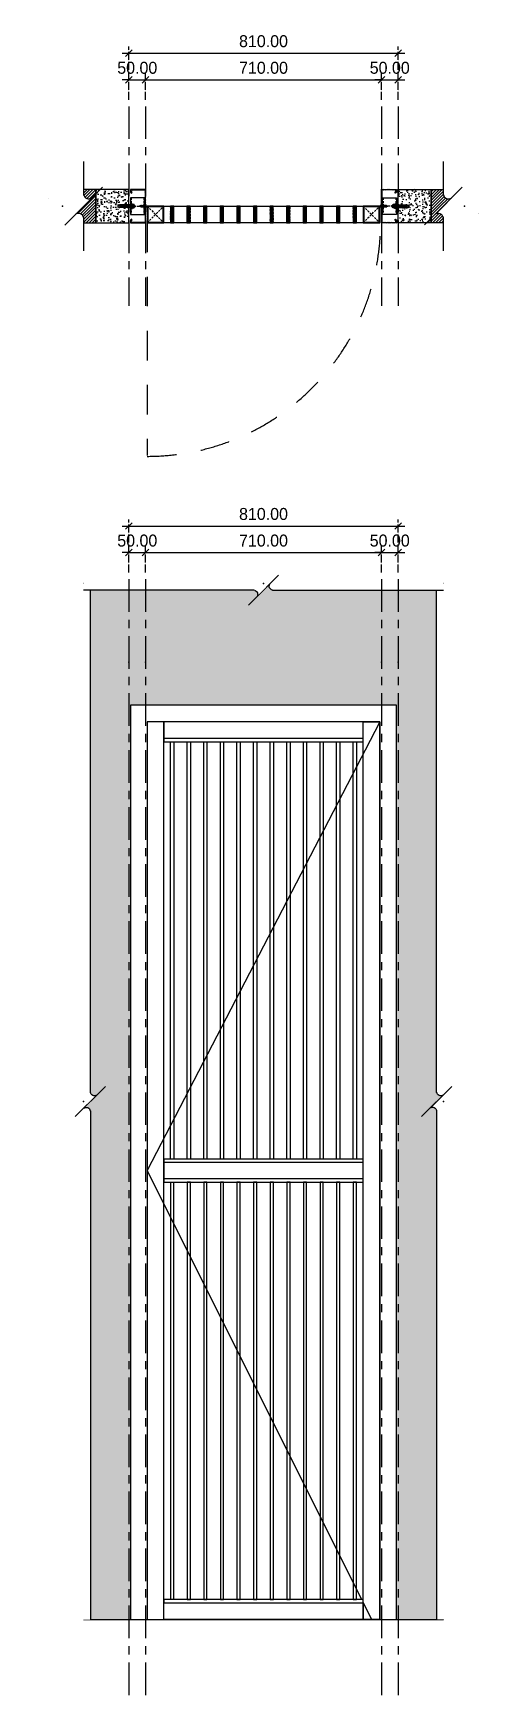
# Model space of a CAD drawing. Header units: millimetres. Extents: x -244126 to 368105, y -173968 to 259060.
# Drawn here: x 14314 to 15699, y 13992 to 19013 of the extents above; entities that cross this region are included whole.
import ezdxf

# ---------------------------------------------------------------- set-up
doc = ezdxf.new("R2010")
doc.units = ezdxf.units.MM
doc.header["$MEASUREMENT"] = 0
for name, pattern in [('ACAD_ISO04W100', [30, 24, -3, 0, -3]), ('CENTER', [2, 1.25, -0.25, 0.25, -0.25]), ('HIDDEN', [9.525, 6.35, -3.175]), ('TA_GL_098.00000', [269.5, 98, -24.5, 24.5, -24.5, 98]), ('TA_L_025.00.LIN', [162.5, 88.75, -73.75])]:
    doc.linetypes.add(name, pattern=pattern)
for name, color, linetype in [('000 - D I M', 6, 'Continuous'), ('000 - GRID', 8, 'CENTER'), ('000 - H A T C H', 8, 'Continuous'), ('000 - H I D D E N', 7, 'Continuous'), ('000 - L I N E 0.1', 1, 'Continuous'), ('000 - SYMBOL CON', 1, 'Continuous'), ('000 - WIPEOUT', 250, 'Continuous'), ('001 - ASCESSORIES', 1, 'Continuous'), ('002 - STRUCTURAL STEEL', 4, 'Continuous'), ('004 - CONCRETE', 5, 'Continuous'), ('A04_TUBE SERIES', 7, 'Continuous')]:
    doc.layers.add(name, color=color, linetype=linetype)
doc.styles.add('Cetury Gothic', font='GOTHIC.TTF')
doc.styles.add('CORDIA', font='cordia.shx')
doc.styles.add('TA', font='Cordia New.ttf', dxfattribs={"height": 4.5})
doc.dimstyles.new('DIM E-E', dxfattribs={"dimscale": 2, "dimtxt": 0.18, "dimasz": 0.1, "dimexe": 0.1, "dimexo": 0.1, "dimgap": 0.09, "dimtad": 1, "dimtoh": 1, "dimzin": 0, "dimdsep": 46, "dimtxsty": 'CORDIA', "dimblk": 'OBLIQUE', "dimcen": 0.1, "dimdle": 0.1, "dimclrd": 40, "dimclre": 140, "dimclrt": 3, "dimadec": 0, "dimazin": 0, "dimtfac": 1, "dimtix": 1, "dimtmove": 2, "dimatfit": 3, "dimfxl": 1, "dimtolj": 1, "dimtzin": 0, "dimarcsym": 0})
pattern_1 = [(45, (-47840.344, -12279.7745), (-4.4194174, 4.4194174), [])]
pattern_2 = [(45, (7e-15, 37.5), (-1.6838, 1.6838), []), (45, (1.1225, 37.5), (-1.6838, 1.6838), [])]

msp = doc.modelspace()

# ---------------------------------------------------------------- blocks, each defined once
blk = doc.blocks.new('*U798')
at = {"color": 0, "linetype": 'ByBlock'}
blk.add_wipeout([(50, -50), (650, -50), (650, 0), (50, 0)], dxfattribs=at).dxf.layer = '000 - WIPEOUT'
blk.add_wipeout([(50, -2700), (50, 0), (0, 0), (0, -2700)], dxfattribs=at).dxf.layer = '000 - WIPEOUT'
blk.add_wipeout([(50, -2650), (650, -2650), (650, -2700), (50, -2700)], dxfattribs=at).dxf.layer = '000 - WIPEOUT'
at = {"layer": 'A04_TUBE SERIES', "color": 0, "linetype": 'ByBlock'}
blk.add_lwpolyline([(50, -2700), (50, 0), (0, 0), (0, -2700)], close=True, dxfattribs=at)
at = {"color": 0, "linetype": 'ByBlock'}
blk.add_wipeout([(650, -2700), (650, 0), (700, 0), (700, -2700)], dxfattribs=at).dxf.layer = '000 - WIPEOUT'
at = {"layer": 'A04_TUBE SERIES', "color": 0, "linetype": 'ByBlock'}
for points in [[(50, -50), (650, -50), (650, 0), (50, 0)], [(650, -2700), (650, 0), (700, 0), (700, -2700)], [(50, -2650), (650, -2650), (650, -2700), (50, -2700)]]:
    blk.add_lwpolyline(points, close=True, dxfattribs=at)
at = {"color": 0, "linetype": 'ByBlock'}
blk.add_wipeout([(50, -1375), (650, -1375), (650, -1325), (50, -1325)], dxfattribs=at).dxf.layer = '000 - WIPEOUT'
at = {"layer": '000 - SYMBOL CON', "color": 8, "linetype": 'ByBlock'}
blk.add_lwpolyline([(700, 0), (0, -1350), (675, -2700)], dxfattribs=at)
at = {"layer": 'A04_TUBE SERIES', "color": 2}
for points in [[(70.2, -60), (79.8, -60), (79.8, -1315), (70.2, -1315)], [(70.2, -2640), (79.8, -2640), (79.8, -1385), (70.2, -1385)]]:
    blk.add_lwpolyline(points, close=True, dxfattribs=at)
at = {"layer": 'A04_TUBE SERIES', "color": 0, "linetype": 'ByBlock'}
blk.add_lwpolyline([(50, -1375), (650, -1375), (650, -1325), (50, -1325)], close=True, dxfattribs=at)
at = {"color": 0, "linetype": 'ByBlock'}
for points in [[(50, -60), (650, -60), (650, -50), (50, -50)], [(50, -1325), (650, -1325), (650, -1315), (50, -1315)], [(50, -1385), (650, -1385), (650, -1375), (50, -1375)], [(50, -2650), (650, -2650), (650, -2640), (50, -2640)]]:
    blk.add_wipeout(points, dxfattribs=at).dxf.layer = '000 - WIPEOUT'
at = {"layer": 'A04_TUBE SERIES', "color": 0, "linetype": 'ByBlock'}
for points in [[(50, -60), (650, -60), (650, -50), (50, -50)], [(50, -1325), (650, -1325), (650, -1315), (50, -1315)], [(50, -1385), (650, -1385), (650, -1375), (50, -1375)], [(50, -2650), (650, -2650), (650, -2640), (50, -2640)]]:
    blk.add_lwpolyline(points, close=True, dxfattribs=at)
at = {"layer": 'A04_TUBE SERIES', "color": 2}
for points in [[(120.2, -60), (129.8, -60), (129.8, -1315), (120.2, -1315)], [(170.2, -60), (179.8, -60), (179.8, -1315), (170.2, -1315)], [(220.2, -60), (229.8, -60), (229.8, -1315), (220.2, -1315)], [(270.2, -60), (279.8, -60), (279.8, -1315), (270.2, -1315)], [(320.2, -60), (329.8, -60), (329.8, -1315), (320.2, -1315)], [(370.2, -60), (379.8, -60), (379.8, -1315), (370.2, -1315)], [(420.2, -60), (429.8, -60), (429.8, -1315), (420.2, -1315)], [(470.2, -60), (479.8, -60), (479.8, -1315), (470.2, -1315)], [(520.2, -60), (529.8, -60), (529.8, -1315), (520.2, -1315)], [(570.2, -60), (579.8, -60), (579.8, -1315), (570.2, -1315)], [(620.2, -60), (629.8, -60), (629.8, -1315), (620.2, -1315)], [(120.2, -2640), (129.8, -2640), (129.8, -1385), (120.2, -1385)], [(170.2, -2640), (179.8, -2640), (179.8, -1385), (170.2, -1385)], [(220.2, -2640), (229.8, -2640), (229.8, -1385), (220.2, -1385)], [(270.2, -2640), (279.8, -2640), (279.8, -1385), (270.2, -1385)], [(320.2, -2640), (329.8, -2640), (329.8, -1385), (320.2, -1385)], [(370.2, -2640), (379.8, -2640), (379.8, -1385), (370.2, -1385)], [(420.2, -2640), (429.8, -2640), (429.8, -1385), (420.2, -1385)], [(470.2, -2640), (479.8, -2640), (479.8, -1385), (470.2, -1385)], [(520.2, -2640), (529.8, -2640), (529.8, -1385), (520.2, -1385)], [(570.2, -2640), (579.8, -2640), (579.8, -1385), (570.2, -1385)], [(620.2, -2640), (629.8, -2640), (629.8, -1385), (620.2, -1385)]]:
    blk.add_lwpolyline(points, close=True, dxfattribs=at)
blk = doc.blocks.new('000 - CONCRETE_COLUMN_100x100mm.-CUT_VIEW')
at = {"layer": '000 - H A T C H'}
h = blk.add_hatch(dxfattribs=at)
h.set_pattern_fill('AR-CONC', color=256, scale=4)
h.set_pattern_definition([(50, (-55619.507, -25057.84), (28.690407, -2.510085), [3, -33]), (355, (-55619.507, -25057.84), (-5.550053, 30.087685), [2.4, -26.4]), (100.451444, (-55617.116, -25058.05), (23.140354, 27.5776), [2.549608, -28.045684]), (46.1842, (-55619.507, -25049.84), (42.689653, -6.620771), [4.5, -49.5]), (96.635635, (-55615.95, -25050.39), (37.386478, 38.964744), [3.824414, -42.06855]), (351.18416, (-55619.507, -25049.84), (37.386478, 38.964744), [3.6, -39.6]), (21, (-55615.507, -25051.84), (23.876282, -16.104756), [3, -33]), (326, (-55615.507, -25051.84), (9.732613, 29.006002), [2.4, -26.4]), (71.451445, (-55613.517, -25053.182), (33.608895, 12.901246), [2.549608, -28.045684]), (37.5, (-55619.507, -25057.84), (0.4863942, 13.3157542), [0, -26.08, 0, -26.8, 0, -26.5]), (7.5, (-55619.507, -25057.84), (10.5227815, 15.7764685), [0, -15.28, 0, -25.48, 0, -10.1]), (327.5, (-55628.427, -25057.84), (21.3528974, -0.9021949), [0, -10, 0, -31.2, 0, -41.4]), (317.5, (-55632.427, -25057.84), (23.327447, 4.0041993), [0, -13, 0, -20.72, 0, -29.4])])
h.paths.add_polyline_path([(-50, -50), (50, -50), (50, 50), (-50, 50)])
at = {"layer": '004 - CONCRETE'}
blk.add_lwpolyline([(-50, -50), (50, -50), (50, 50), (-50, 50)], close=True, dxfattribs=at)
blk = doc.blocks.new('*U783')
at = {"color": 250}
blk.add_wipeout([(25, 0), (25, 50), (-25, 50), (-25, 0)], dxfattribs=at).dxf.layer = '000 - WIPEOUT'
at = {"layer": '000 - H I D D E N', "color": 8, "linetype": 'HIDDEN'}
for p, q in [((25, 0), (-25, 50)), ((25, 50), (-25, 0))]:
    blk.add_line(p, q, dxfattribs=at)
at = {"layer": '002 - STRUCTURAL STEEL', "color": 0}
blk.add_lwpolyline([(25, 0), (25, 50), (-25, 50), (-25, 0)], close=True, dxfattribs=at)
blk.add_lwpolyline([(23, 3), (23, 47, 0.414214), (22, 48), (-22, 48, 0.414214), (-23, 47), (-23, 3, 0.414214), (-22, 2), (22, 2, 0.414214)], format="xyb", close=True, dxfattribs=at)
at = {"layer": 'Defpoints', "color": 250}
blk.add_lwpolyline([(25, 0), (25, 50), (-25, 50), (-25, 0)], close=True, dxfattribs=at)
at = {"color": 250}
blk.add_wipeout([(25, 0), (25, 50), (-25, 50), (-25, 0)], dxfattribs=at).dxf.layer = '000 - WIPEOUT'
at = {"layer": '000 - H A T C H'}
h = blk.add_hatch(dxfattribs=at)
h.set_pattern_fill('ANSI32', color=256, scale=0.25)
h.set_pattern_definition(pattern_2)
h.paths.add_polyline_path([(25, 0), (25, 50), (-25, 50), (-25, 0)])
edge = h.paths.add_edge_path(flags=16)
edge.add_line((23, 3), (23, 47))
edge.add_arc((22, 47), 1, 360, 450)
edge.add_line((22, 48), (-22, 48))
edge.add_arc((-22, 47), 1, 90, 180)
edge.add_line((-23, 47), (-23, 3))
edge.add_arc((-22, 3), 1, 180, 270)
edge.add_line((-22, 2), (22, 2))
edge.add_arc((22, 3), 1, 270, 360)
at = {"layer": '000 - H I D D E N', "color": 8, "linetype": 'HIDDEN'}
for p, q in [((25, 0), (-25, 50)), ((25, 50), (-25, 0))]:
    blk.add_line(p, q, dxfattribs=at)
at = {"layer": '002 - STRUCTURAL STEEL', "color": 0}
blk.add_lwpolyline([(25, 0), (25, 50), (-25, 50), (-25, 0)], close=True, dxfattribs=at)
blk.add_lwpolyline([(23, 3), (23, 47, 0.414214), (22, 48), (-22, 48, 0.414214), (-23, 47), (-23, 3, 0.414214), (-22, 2), (22, 2, 0.414214)], format="xyb", close=True, dxfattribs=at)
at = {"layer": 'Defpoints', "color": 250}
blk.add_lwpolyline([(25, 0), (25, 50), (-25, 50), (-25, 0)], close=True, dxfattribs=at)
blk = doc.blocks.new('*U784')
at = {"color": 250}
blk.add_wipeout([(25, 0), (25, 50), (-25, 50), (-25, 0)], dxfattribs=at).dxf.layer = '000 - WIPEOUT'
at = {"layer": '000 - H I D D E N', "color": 8, "linetype": 'HIDDEN'}
for p, q in [((25, 0), (-25, 50)), ((25, 50), (-25, 0))]:
    blk.add_line(p, q, dxfattribs=at)
at = {"layer": '002 - STRUCTURAL STEEL', "color": 0}
blk.add_lwpolyline([(25, 0), (25, 50), (-25, 50), (-25, 0)], close=True, dxfattribs=at)
blk.add_lwpolyline([(23, 3), (23, 47, 0.414214), (22, 48), (-22, 48, 0.414214), (-23, 47), (-23, 3, 0.414214), (-22, 2), (22, 2, 0.414214)], format="xyb", close=True, dxfattribs=at)
at = {"layer": 'Defpoints', "color": 250}
blk.add_lwpolyline([(25, 0), (25, 50), (-25, 50), (-25, 0)], close=True, dxfattribs=at)
at = {"color": 250}
blk.add_wipeout([(25, 0), (25, 50), (-25, 50), (-25, 0)], dxfattribs=at).dxf.layer = '000 - WIPEOUT'
at = {"layer": '000 - H A T C H'}
h = blk.add_hatch(dxfattribs=at)
h.set_pattern_fill('ANSI32', color=256, scale=0.25)
h.set_pattern_definition(pattern_2)
h.paths.add_polyline_path([(25, 0), (25, 50), (-25, 50), (-25, 0)])
edge = h.paths.add_edge_path(flags=16)
edge.add_line((23, 3), (23, 47))
edge.add_arc((22, 47), 1, 360, 450)
edge.add_line((22, 48), (-22, 48))
edge.add_arc((-22, 47), 1, 90, 180)
edge.add_line((-23, 47), (-23, 3))
edge.add_arc((-22, 3), 1, 180, 270)
edge.add_line((-22, 2), (22, 2))
edge.add_arc((22, 3), 1, 270, 360)
at = {"layer": '000 - H I D D E N', "color": 8, "linetype": 'HIDDEN'}
for p, q in [((25, 0), (-25, 50)), ((25, 50), (-25, 0))]:
    blk.add_line(p, q, dxfattribs=at)
at = {"layer": '002 - STRUCTURAL STEEL', "color": 0}
blk.add_lwpolyline([(25, 0), (25, 50), (-25, 50), (-25, 0)], close=True, dxfattribs=at)
blk.add_lwpolyline([(23, 3), (23, 47, 0.414214), (22, 48), (-22, 48, 0.414214), (-23, 47), (-23, 3, 0.414214), (-22, 2), (22, 2, 0.414214)], format="xyb", close=True, dxfattribs=at)
at = {"layer": 'Defpoints', "color": 250}
blk.add_lwpolyline([(25, 0), (25, 50), (-25, 50), (-25, 0)], close=True, dxfattribs=at)
blk = doc.blocks.new('P HEAD SELF DRILLING SCREW No.8x10mm. PLAN')
at = {"layer": '000 - H A T C H'}
h = blk.add_hatch(color=250, dxfattribs=at)
h.dxf.hatch_style = 1
edge = h.paths.add_edge_path()
edge.add_arc((0, 0), 0.003, 0, 360)
at = {"layer": '000 - H I D D E N', "color": 8, "linetype": 'HIDDEN', "ltscale": 0.0002}
for p, q in [((-0.0038, 0), (0.0038, 0)), ((0, 0.0038), (0, -0.0038))]:
    blk.add_line(p, q, dxfattribs=at)
at = {"layer": '001 - ASCESSORIES', "color": 8}
for p, q in [((-0.0007, 0.0004), (-0.0026, 0.0004)), ((-0.0004, 0.0026), (-0.0004, 0.0007)), ((0.0004, 0.0007), (0.0004, 0.0026)), ((0.0026, 0.0004), (0.0007, 0.0004)), ((-0.0026, -0.0004), (-0.0007, -0.0004)), ((-0.0004, -0.0007), (-0.0004, -0.0026)), ((0.0004, -0.0026), (0.0004, -0.0007)), ((0.0007, -0.0004), (0.0026, -0.0004))]:
    blk.add_line(p, q, dxfattribs=at)
at = {"layer": '001 - ASCESSORIES', "color": 0}
blk.add_circle((0, 0), 0.003, dxfattribs=at)
at = {"layer": '001 - ASCESSORIES', "color": 8}
for centre, radius, start, end in [((0, 0), 0.00267, 171.4252, 188.5748), ((-0.0007, 0.0007), 0.000333, 270, 0), ((0, 0), 0.00267, 81.4252, 98.5748), ((0.0007, 0.0007), 0.000333, 180, 270), ((0, 0), 0.00267, 351.4252, 8.5748), ((-0.0007, -0.0007), 0.000333, 0, 90), ((0, 0), 0.00267, 261.4252, 278.5748), ((0.0007, -0.0007), 0.000333, 90, 180)]:
    blk.add_arc(centre, radius, start, end, dxfattribs=at)
blk.add_point((0, 0), dxfattribs=at)
blk = doc.blocks.new('*U918')
at = {"layer": '001 - ASCESSORIES', "color": 0}
blk.add_blockref('P HEAD SELF DRILLING SCREW No.8x10mm. PLAN', (0, 0), dxfattribs=at)
blk = doc.blocks.new('001 - ALU.TUBE SERIES 1050AT1')
at = {"layer": '000 - H A T C H'}
h = blk.add_hatch(dxfattribs=at)
h.set_pattern_fill('ANSI32', color=256, scale=0.25)
h.set_pattern_definition([(45, (-6110.7286, 4552.7887), (-1.683798, 1.683798), []), (45, (-6109.606, 4552.7887), (-1.683798, 1.683798), [])])
h.paths.add_polyline_path([(25, 5), (0, 5), (-25, 5), (-25, 0.1), (-24.9, 0), (-25, -0.1), (-25, -5), (0, -5), (25, -5)])
h.paths.add_polyline_path([(19.2, 2.4, 0.414214), (18.6, 1.8), (18.6, 1.1, 0.267949), (18.8, 0.8), (19, 0.7, 0.356394), (19.3, 0.8, -2.636888), (19.3, -0.8, 0.356394), (19, -0.7), (18.8, -0.8, 0.267949), (18.6, -1.1), (18.6, -1.8, 0.414214), (19.2, -2.4), (24.2, -2.4), (24.2, -4.2), (0, -4.2), (-24.2, -4.2), (-24.2, -2.4), (-20, -2.4, 0.414214), (-19.4, -1.8), (-19.4, -1.1, 0.267949), (-19.5, -0.8), (-19.7, -0.7, 0.356394), (-20.1, -0.8, -2.636888), (-20.1, 0.8, 0.356394), (-19.7, 0.7), (-19.5, 0.8, 0.267949), (-19.4, 1.1), (-19.4, 1.8, 0.414214), (-20, 2.4), (-24.2, 2.4), (-24.2, 4.2), (0, 4.2), (24.2, 4.2), (24.2, 2.4)], flags=16)
h = blk.add_hatch(color=250, dxfattribs=at)
h.dxf.hatch_style = 1
h.paths.add_polyline_path([(-24.2, 4.2), (-24.2, 2.4), (-20, 2.4, -0.414214), (-19.4, 1.8), (-19.4, 1.1, -0.267949), (-19.5, 0.8), (-19.7, 0.7, -0.356394), (-20.1, 0.8, 2.636888), (-20.1, -0.8, -0.356394), (-19.7, -0.7), (-19.5, -0.8, -0.267949), (-19.4, -1.1), (-19.4, -1.8, -0.414214), (-20, -2.4), (-24.2, -2.4), (-24.2, -4.2), (0, -4.2), (24.2, -4.2), (24.2, -2.4), (19.2, -2.4, -0.414214), (18.6, -1.8), (18.6, -1.1, -0.267949), (18.8, -0.8), (19, -0.7, -0.356394), (19.3, -0.8, 2.636888), (19.3, 0.8, -0.356394), (19, 0.7), (18.8, 0.8, -0.267949), (18.6, 1.1), (18.6, 1.8, -0.414214), (19.2, 2.4), (24.2, 2.4), (24.2, 4.2), (0, 4.2)])
at = {"layer": '000 - H I D D E N', "linetype": 'HIDDEN'}
for p, q in [((-25, -5), (25, 5)), ((25, -5), (-25, 5))]:
    blk.add_line(p, q, dxfattribs=at)
at = {"layer": 'A04_TUBE SERIES', "color": 1}
for p, q in [((-19.7, 0.7), (-19.5, 0.8)), ((19, 0.7), (18.8, 0.8)), ((-19.7, -0.7), (-19.5, -0.8)), ((19, -0.7), (18.8, -0.8))]:
    blk.add_line(p, q, dxfattribs=at)
at = {"layer": 'A04_TUBE SERIES', "color": 0}
blk.add_lwpolyline([(-25, 0.1), (-24.9, 0), (-25, -0.1), (-25, -5), (0, -5), (25, -5), (25, 5), (0, 5), (-25, 5)], close=True, dxfattribs=at)
blk.add_lwpolyline([(19, -0.7, -0.356394), (19.3, -0.8, 2.636888), (19.3, 0.8, -0.356394), (19, 0.7), (18.8, 0.8, -0.267949), (18.6, 1.1), (18.6, 1.8, -0.414214), (19.2, 2.4), (24.2, 2.4), (24.2, 4.2), (0, 4.2), (-24.2, 4.2), (-24.2, 2.4), (-20, 2.4, -0.414214), (-19.4, 1.8), (-19.4, 1.1, -0.267949), (-19.5, 0.8), (-19.7, 0.7, -0.356394), (-20.1, 0.8, 2.636888), (-20.1, -0.8, -0.356394), (-19.7, -0.7), (-19.5, -0.8, -0.267949), (-19.4, -1.1), (-19.4, -1.8, -0.414214), (-20, -2.4), (-24.2, -2.4), (-24.2, -4.2), (0, -4.2), (24.2, -4.2), (24.2, -2.4), (19.2, -2.4, -0.414214), (18.6, -1.8), (18.6, -1.1, -0.267949), (18.8, -0.8)], format="xyb", close=True, dxfattribs=at)
at = {"layer": '001 - ASCESSORIES', "color": 8, "xscale": 1000, "yscale": 1000, "zscale": 1000}
for p in [(-21, 0), (20.2, 0)]:
    blk.add_blockref('*U918', p, dxfattribs=at)
blk = doc.blocks.new('001 - DYNAMIC ALUTUBE SERIES 1050AT')
at = {"layer": 'A04_TUBE SERIES', "color": 3}
blk.add_blockref('001 - ALU.TUBE SERIES 1050AT1', (0, 0), dxfattribs=at)
blk = doc.blocks.new('*U806')
at = {"color": 2}
blk.add_wipeout([(50, 50), (650, 50), (650, 0), (50, 0)], dxfattribs=at).dxf.layer = '000 - WIPEOUT'
at = {"layer": 'A04_TUBE SERIES', "color": 2}
blk.add_lwpolyline([(50, 50), (650, 50), (650, 0), (50, 0)], close=True, dxfattribs=at)
at = {"rotation": 90}
for p in [(124.6, 25), (174.6, 25), (224.6, 25), (274.6, 25), (324.6, 25), (374.6, 25), (424.6, 25), (474.6, 25), (524.6, 25), (574.6, 25)]:
    blk.add_blockref('001 - DYNAMIC ALUTUBE SERIES 1050AT', p, dxfattribs=at)
at = {"layer": 'A04_TUBE SERIES', "color": 3, "rotation": 180}
for name, p in [('*U783', (25, 50)), ('*U784', (675, 50))]:
    blk.add_blockref(name, p, dxfattribs=at)
at = {"layer": '000 - SYMBOL CON', "color": 0, "linetype": 'ByBlock'}
blk.add_line((0, 0), (0, -700), dxfattribs=at)
blk.add_arc((0, 0), 702.5, 270, 0, dxfattribs=at)
at = {"rotation": 90}
for p in [(74.6, 25), (624.6, 25)]:
    blk.add_blockref('001 - DYNAMIC ALUTUBE SERIES 1050AT', p, dxfattribs=at)
blk = doc.blocks.new('000 - ASSCESSORIES_FAMELINE_AL.EXTR._U-PROFILE_45x100x45mm._ALT-11_CUT_VIEW')
at = {"layer": '000 - H A T C H'}
h = blk.add_hatch(dxfattribs=at)
h.set_pattern_fill('ANSI32', color=256, scale=0.1)
h.set_pattern_definition([(45, (-50776.1304, -10058.6619), (-0.673519209, 0.673519209), []), (45, (-50775.6814, -10058.6619), (-0.673519209, 0.673519209), [])])
edge = h.paths.add_edge_path()
edge.add_line((50, 22.5), (-50, 22.5))
edge.add_line((-50, 22.5), (-50, -22.5))
edge.add_line((-50, -22.5), (-41.5, -22.5))
edge.add_line((-41.5, -22.5), (-41.5, -20.1))
edge.add_line((-41.5, -20.1), (-39.7, -20.1))
edge.add_arc((-39.7, -19.5), 0.6, 270, 450)
edge.add_line((-39.7, -18.9), (-42.7, -18.9))
edge.add_line((-42.7, -18.9), (-42.7, -19.5))
edge.add_line((-42.7, -19.5), (-42.7, -21.3))
edge.add_line((-42.7, -21.3), (-48.8, -21.3))
edge.add_line((-48.8, -21.3), (-48.8, 21.3))
edge.add_line((-48.8, 21.3), (48.8, 21.3))
edge.add_line((48.8, 21.3), (48.8, -21.3))
edge.add_line((48.8, -21.3), (42.7, -21.3))
edge.add_line((42.7, -21.3), (42.7, -18.9))
edge.add_line((42.7, -18.9), (39.7, -18.9))
edge.add_arc((39.7, -19.5), 0.6, 90, 270)
edge.add_line((39.7, -20.1), (41.5, -20.1))
edge.add_line((41.5, -20.1), (41.5, -22.5))
edge.add_line((41.5, -22.5), (42.7, -22.5))
edge.add_line((42.7, -22.5), (50, -22.5))
edge.add_line((50, -22.5), (50, 22.5))
at = {"layer": 'A04_TUBE SERIES', "color": 0}
blk.add_lwpolyline([(50, 22.5), (-50, 22.5), (-50, -22.5), (-41.5, -22.5), (-41.5, -20.1), (-39.7, -20.1, 1), (-39.7, -18.9), (-42.7, -18.9), (-42.7, -19.5), (-42.7, -21.3), (-48.8, -21.3), (-48.8, 21.3), (48.8, 21.3), (48.8, -21.3), (42.7, -21.3), (42.7, -18.9), (39.7, -18.9, 1), (39.7, -20.1), (41.5, -20.1), (41.5, -22.5), (42.7, -22.5), (50, -22.5)], format="xyb", close=True, dxfattribs=at)
at = {"layer": 'Defpoints', "color": 250}
blk.add_lwpolyline([(41.5, -22.5), (50, -22.5), (50, 22.5), (-50, 22.5), (-50, -22.5), (-41.5, -22.5)], dxfattribs=at)
at = {"layer": 'Defpoints', "color": 18, "true_color": 0x000000, "style": 'Cetury Gothic'}
blk.add_text('ALT-11', height=1.5, dxfattribs=at).set_placement((-47.8, -17.8))
blk = doc.blocks.new('001 - GALVANIZE BRACKET FOR AL.U-PROFILE 45x100mm. - SIDE VIEW 1')
at = {"layer": '000 - H I D D E N', "color": 8, "linetype": 'HIDDEN'}
for p, q in [((-25, 40), (25, 40)), ((-25, 2), (25, 2))]:
    blk.add_line(p, q, dxfattribs=at)
at = {"layer": '000 - L I N E 0.1', "color": 250, "linetype": 'CENTER', "ltscale": 1.5}
blk.add_line((0, -3.9), (0, 6.4), dxfattribs=at)
at = {"layer": '001 - ASCESSORIES', "color": 0}
blk.add_lwpolyline([(-25, 42), (-25, 0), (25, 0), (25, 42)], close=True, dxfattribs=at)
at = {"layer": '001 - ASCESSORIES', "color": 8}
blk.add_lwpolyline([(-3.5, 2), (3.5, 2), (3.5, 0), (-3.5, 0)], close=True, dxfattribs=at)
blk = doc.blocks.new('A$C07d6d2f0')
at = {"color": 1}
blk.add_blockref('001 - GALVANIZE BRACKET FOR AL.U-PROFILE 45x100mm. - SIDE VIEW 1', (0, 0), dxfattribs=at)
blk = doc.blocks.new('SCREW No.8 - 191')
at = {"layer": '000 - H A T C H'}
h = blk.add_hatch(color=250, dxfattribs=at)
h.dxf.hatch_style = 1
edge = h.paths.add_edge_path()
edge.add_line((0.002, -0.0072), (0.002, -0.006))
edge.add_arc((0.0016, -0.005), 0.00105, 294.1341, 332.4587)
edge.add_arc((0.0025, -0.0048), 0.000657, 218.6596, 268.8819, ccw=False)
edge.add_line((0.002, -0.0052), (0.002, -0.004))
edge.add_arc((0.0016, -0.003), 0.00105, 294.1341, 332.4587)
edge.add_arc((0.0025, -0.0028), 0.000657, 218.6596, 268.8819, ccw=False)
edge.add_line((0.002, -0.0032), (0.002, -0.002))
edge.add_arc((0.0016, -0.001), 0.00105, 294.1341, 332.4587)
edge.add_arc((0.0025, -0.0008), 0.000657, 225.6091, 268.8819, ccw=False)
edge.add_line((0.0021, -0.0013), (0.0025, 0))
edge.add_line((0.0025, 0), (0.0045, 0))
edge.add_line((0.0045, 0), (0.0045, 0.0005))
edge.add_arc((0, -0.0073), 0.00904, 60.1372, 86.0119)
edge.add_line((0.0006, 0.0017), (0.0006, 0.001))
edge.add_line((0.0006, 0.001), (-0.0006, 0.001))
edge.add_line((-0.0006, 0.001), (-0.0006, 0.0017))
edge.add_arc((0, -0.0073), 0.00904, 93.5796, 119.8628)
edge.add_line((-0.0045, 0.0005), (-0.0045, 0))
edge.add_line((-0.0045, 0), (-0.0025, 0))
edge.add_line((-0.0025, 0), (-0.002, -0.0018))
edge.add_line((-0.002, -0.0018), (-0.002, -0.0021))
edge.add_arc((-0.0029, -0.0017), 0.000966, 292.4776, 334.1153, ccw=False)
edge.add_arc((-0.0019, -0.002), 0.000847, 224.556, 262.9855)
edge.add_line((-0.002, -0.0029), (-0.002, -0.0041))
edge.add_arc((-0.0029, -0.0037), 0.000966, 292.4776, 334.1153, ccw=False)
edge.add_arc((-0.0019, -0.004), 0.000847, 224.556, 262.9855)
edge.add_line((-0.002, -0.0049), (-0.002, -0.0061))
edge.add_arc((-0.0029, -0.0057), 0.000966, 292.4776, 334.1153, ccw=False)
edge.add_arc((-0.0019, -0.006), 0.000847, 224.556, 262.9855)
edge.add_line((-0.002, -0.0069), (-0.002, -0.0081))
edge.add_arc((-0.0029, -0.0077), 0.000966, 292.4776, 334.1153, ccw=False)
edge.add_arc((-0.0019, -0.008), 0.000847, 224.556, 262.9855)
edge.add_line((-0.002, -0.0089), (-0.002, -0.0101))
edge.add_arc((-0.0029, -0.0097), 0.000966, 292.4776, 334.1153, ccw=False)
edge.add_arc((-0.0019, -0.01), 0.000847, 224.556, 262.9855)
edge.add_line((-0.002, -0.0109), (-0.002, -0.0121))
edge.add_arc((-0.0029, -0.0117), 0.000966, 292.4776, 334.1153, ccw=False)
edge.add_arc((-0.0019, -0.012), 0.000847, 224.556, 262.9855)
edge.add_line((-0.002, -0.0129), (-0.002, -0.0136))
edge.add_line((-0.002, -0.0136), (-0.0018, -0.0141))
edge.add_arc((-0.0027, -0.0137), 0.000966, 292.4776, 334.1153, ccw=False)
edge.add_arc((-0.0017, -0.014), 0.000847, 224.556, 262.9855)
edge.add_line((-0.0018, -0.0148), (-0.0016, -0.0148))
edge.add_line((-0.0016, -0.0148), (-0.0011, -0.0159))
edge.add_arc((-0.002, -0.0155), 0.000966, 292.4776, 334.1153, ccw=False)
edge.add_arc((-0.001, -0.0158), 0.000847, 224.556, 262.9855)
edge.add_line((-0.0011, -0.0167), (-0.0009, -0.0166))
edge.add_line((-0.0009, -0.0166), (0, -0.019))
edge.add_line((0, -0.019), (0.0011, -0.0162))
edge.add_line((0.0011, -0.0162), (0.0013, -0.0161))
edge.add_arc((0.0009, -0.0152), 0.00105, 294.1341, 332.4587)
edge.add_arc((0.0019, -0.015), 0.000657, 218.6596, 268.8819, ccw=False)
edge.add_line((0.0013, -0.0154), (0.0019, -0.014))
edge.add_line((0.0019, -0.014), (0.002, -0.014))
edge.add_arc((0.0016, -0.013), 0.00105, 294.1341, 332.4587)
edge.add_arc((0.0025, -0.0128), 0.000657, 218.6596, 268.8819, ccw=False)
edge.add_line((0.002, -0.0132), (0.002, -0.012))
edge.add_arc((0.0016, -0.011), 0.00105, 294.1341, 332.4587)
edge.add_arc((0.0025, -0.0108), 0.000657, 218.6596, 268.8819, ccw=False)
edge.add_line((0.002, -0.0112), (0.002, -0.01))
edge.add_arc((0.0016, -0.009), 0.00105, 294.1341, 332.4587)
edge.add_arc((0.0025, -0.0088), 0.000657, 218.6596, 268.8819, ccw=False)
edge.add_line((0.002, -0.0092), (0.002, -0.008))
edge.add_arc((0.0016, -0.007), 0.00105, 294.1341, 332.4587)
edge.add_arc((0.0025, -0.0068), 0.000657, 218.6596, 268.8819, ccw=False)
at = {"layer": '001 - ASCESSORIES', "color": 0}
for p, q in [((-0.0045, 0), (-0.0045, 0.0005)), ((0.0045, 0.0005), (-0.0045, 0.0005)), ((-0.0006, 0.0017), (-0.0006, 0.001)), ((-0.0006, 0.001), (0.0006, 0.001)), ((0, 0), (0, 0.0005)), ((0.0006, 0.001), (0.0006, 0.0017)), ((0.0045, 0), (0.0045, 0.0005)), ((0.0045, 0), (-0.0045, 0)), ((-0.0025, 0), (-0.002, -0.0018)), ((-0.0025, -0.0026), (0.0025, -0.0015)), ((-0.0025, -0.0046), (0.0025, -0.0035)), ((-0.0025, -0.0066), (0.0025, -0.0055)), ((-0.0025, -0.0086), (0.0025, -0.0075)), ((-0.0025, -0.0106), (0.0025, -0.0095)), ((-0.0025, -0.0126), (0.0025, -0.0115)), ((-0.0023, -0.0146), (0.0025, -0.0135)), ((-0.002, -0.0021), (-0.002, -0.0018)), ((-0.002, -0.0041), (-0.002, -0.0029)), ((-0.002, -0.0061), (-0.002, -0.0049)), ((-0.002, -0.0081), (-0.002, -0.0069)), ((-0.002, -0.0101), (-0.002, -0.0089)), ((-0.002, -0.0121), (-0.002, -0.0109)), ((-0.002, -0.0136), (-0.002, -0.0129)), ((-0.002, -0.0136), (-0.0018, -0.0141)), ((-0.0016, -0.0148), (-0.0011, -0.0159)), ((-0.0016, -0.0164), (0.0018, -0.0156)), ((-0.0009, -0.0166), (0, -0.019)), ((0.0011, -0.0162), (0, -0.019)), ((0.0019, -0.014), (0.0013, -0.0154)), ((0.002, -0.0032), (0.002, -0.002)), ((0.002, -0.0052), (0.002, -0.004)), ((0.002, -0.0072), (0.002, -0.006)), ((0.002, -0.0092), (0.002, -0.008)), ((0.002, -0.0112), (0.002, -0.01)), ((0.002, -0.0132), (0.002, -0.012)), ((0.0021, -0.0013), (0.0025, 0))]:
    blk.add_line(p, q, dxfattribs=at)
for points in [[(-0.002, -0.0021), (0.002, -0.0012, 0.222712), (0.0025, -0.0015, -0.168799), (0.002, -0.002), (-0.002, -0.0029, -0.16927), (-0.0025, -0.0026, 0.183704)], [(-0.002, -0.0041), (0.002, -0.0032, 0.222712), (0.0025, -0.0035, -0.168799), (0.002, -0.004), (-0.002, -0.0049, -0.16927), (-0.0025, -0.0046, 0.183704)], [(-0.002, -0.0061), (0.002, -0.0052, 0.222712), (0.0025, -0.0055, -0.168799), (0.002, -0.006), (-0.002, -0.0069, -0.16927), (-0.0025, -0.0066, 0.183704)], [(-0.002, -0.0081), (0.002, -0.0072, 0.222712), (0.0025, -0.0075, -0.168799), (0.002, -0.008), (-0.002, -0.0089, -0.16927), (-0.0025, -0.0086, 0.183704)], [(-0.002, -0.0101), (0.002, -0.0092, 0.222712), (0.0025, -0.0095, -0.168799), (0.002, -0.01), (-0.002, -0.0109, -0.16927), (-0.0025, -0.0106, 0.183704)], [(-0.002, -0.0121), (0.002, -0.0112, 0.222712), (0.0025, -0.0115, -0.168799), (0.002, -0.012), (-0.002, -0.0129, -0.16927), (-0.0025, -0.0126, 0.183704)], [(-0.0018, -0.0141), (0.002, -0.0132, 0.222712), (0.0025, -0.0135, -0.168799), (0.002, -0.014), (-0.0018, -0.0148, -0.16927), (-0.0023, -0.0146, 0.183704)], [(-0.0011, -0.0159), (0.0013, -0.0154, 0.222712), (0.0018, -0.0156, -0.168799), (0.0013, -0.0161), (-0.0011, -0.0167, -0.16927), (-0.0016, -0.0164, 0.183704)]]:
    blk.add_lwpolyline(points, format="xyb", close=True, dxfattribs=at)
for start, end in [(93.5796, 119.8628), (60.1372, 86.0119)]:
    blk.add_arc((0, -0.0073), 0.00904, start, end, dxfattribs=at)
at = {"layer": 'Defpoints', "color": 250, "linetype": 'HIDDEN', "ltscale": 0.001}
blk.add_line((0, -0.0542), (0, 0.0038), dxfattribs=at)
at = {"layer": '001 - ASCESSORIES', "color": 0, "insert": (0, -0.0085), "char_height": 0.001, "width": 0.059684, "attachment_point": 2, "style": 'Cetury Gothic'}
blk.add_mtext('\\A1;{\\H2.1x;\\C150;\\S3/4;\\H0.47634x; }', dxfattribs=at)
blk = doc.blocks.new('*U704')
at = {"layer": '000 - H I D D E N', "color": 8, "linetype": 'HIDDEN', "ltscale": 0.001}
blk.add_line((0, -0.0542), (0, 0.0038), dxfattribs=at)
at = {"layer": '000 - L I N E 0.1', "color": 1}
blk.add_blockref('SCREW No.8 - 191', (0, 0), dxfattribs=at)
blk = doc.blocks.new('AASSAW')
at = {"layer": '001 - ASCESSORIES', "color": 8}
for p, q in [((0.0006, -0.003), (0, 0.003)), ((0, 0.003), (0, -0.003)), ((0.0012, -0.003), (0.0006, 0.003)), ((0.0018, -0.003), (0.0012, 0.003)), ((0.0024, -0.003), (0.0018, 0.003)), ((0.003, -0.003), (0.0024, 0.003)), ((0.0036, -0.003), (0.003, 0.003)), ((0.0042, -0.003), (0.0036, 0.003)), ((0.0048, -0.003), (0.0042, 0.003)), ((0.0054, -0.003), (0.0048, 0.003)), ((0.006, -0.003), (0.0054, 0.003)), ((0.0066, -0.003), (0.006, 0.003)), ((0.0072, -0.003), (0.0066, 0.003)), ((0.0078, -0.003), (0.0072, 0.003)), ((0.0084, -0.003), (0.0078, 0.003)), ((0.009, -0.003), (0.0084, 0.003)), ((0.0096, -0.003), (0.009, 0.003)), ((0.0102, -0.003), (0.0096, 0.003)), ((0.0108, -0.003), (0.0102, 0.003)), ((0.0114, -0.003), (0.0108, 0.003)), ((0.012, -0.003), (0.0114, 0.003)), ((0.0126, -0.003), (0.012, 0.003)), ((0.0132, -0.003), (0.0126, 0.003)), ((0.0138, -0.003), (0.0132, 0.003)), ((0.0144, -0.003), (0.0138, 0.003)), ((0.015, -0.003), (0.0144, 0.003)), ((0.0156, -0.003), (0.015, 0.003)), ((0.0162, -0.003), (0.0156, 0.003)), ((0.0168, -0.003), (0.0162, 0.003)), ((0.0174, -0.003), (0.0168, 0.003)), ((0.018, -0.003), (0.0174, 0.003)), ((0.0186, -0.003), (0.018, 0.003)), ((0.0186, -0.0031), (0.018, 0.0029)), ((0.0192, -0.0031), (0.0186, 0.0029)), ((0.0198, -0.0031), (0.0192, 0.0029)), ((0.0204, -0.0031), (0.0198, 0.0029)), ((0.021, -0.0031), (0.0204, 0.0029)), ((0.0216, -0.0031), (0.021, 0.0029)), ((0.0222, -0.0031), (0.0216, 0.0029)), ((0.0228, -0.0031), (0.0222, 0.0029)), ((0.0234, -0.0031), (0.0228, 0.0029)), ((0.024, -0.0031), (0.0234, 0.0029)), ((0.0246, -0.0031), (0.024, 0.0029)), ((0.0252, -0.0031), (0.0246, 0.0029)), ((0.0258, -0.0031), (0.0252, 0.0029)), ((0.0264, -0.0031), (0.0258, 0.0029)), ((0.027, -0.0031), (0.0264, 0.0029)), ((0.0276, -0.0031), (0.027, 0.0029)), ((0.0282, -0.0031), (0.0276, 0.0029)), ((0.0288, -0.0031), (0.0282, 0.0029)), ((0.0294, -0.0031), (0.0288, 0.0029)), ((0.03, -0.0031), (0.0294, 0.0029)), ((0.0306, -0.0031), (0.03, 0.0029)), ((0.0312, -0.0031), (0.0306, 0.0029)), ((0.0318, -0.0031), (0.0312, 0.0029)), ((0.0324, -0.0031), (0.0318, 0.0029)), ((0.033, -0.0031), (0.0324, 0.0029)), ((0.0336, -0.0031), (0.033, 0.0029)), ((0.0342, -0.0031), (0.0336, 0.0029)), ((0.0348, -0.0031), (0.0342, 0.0029)), ((0.0354, -0.0031), (0.0348, 0.0029)), ((0.036, -0.0031), (0.0354, 0.0029)), ((0.0366, -0.0031), (0.036, 0.0029))]:
    blk.add_line(p, q, dxfattribs=at)
for centre, start, end in [((0.0003, 0.003), 180, 0), ((0.0009, 0.003), 180, 0), ((0.0015, 0.003), 180, 0), ((0.0021, 0.003), 180, 0), ((0.0027, 0.003), 180, 0), ((0.0033, 0.003), 180, 0), ((0.0039, 0.003), 180, 0), ((0.0045, 0.003), 180, 0), ((0.0051, 0.003), 180, 0), ((0.0057, 0.003), 180, 0), ((0.0063, 0.003), 180, 0), ((0.0069, 0.003), 180, 0), ((0.0075, 0.003), 180, 0), ((0.0081, 0.003), 180, 0), ((0.0087, 0.003), 180, 0), ((0.0093, 0.003), 180, 0), ((0.0099, 0.003), 180, 0), ((0.0105, 0.003), 180, 0), ((0.0111, 0.003), 180, 0), ((0.0117, 0.003), 180, 0), ((0.0123, 0.003), 180, 0), ((0.0129, 0.003), 180, 0), ((0.0135, 0.003), 180, 0), ((0.0141, 0.003), 180, 0), ((0.0147, 0.003), 180, 0), ((0.0153, 0.003), 180, 0), ((0.0159, 0.003), 180, 0), ((0.0165, 0.003), 180, 0), ((0.0171, 0.003), 180, 0), ((0.0177, 0.003), 180, 0), ((0.0183, 0.0029), 180, 0), ((0.0189, 0.0029), 180, 0), ((0.0195, 0.0029), 180, 0), ((0.0201, 0.0029), 180, 0), ((0.0207, 0.0029), 180, 0), ((0.0213, 0.0029), 180, 0), ((0.0219, 0.0029), 180, 0), ((0.0225, 0.0029), 180, 0), ((0.0231, 0.0029), 180, 0), ((0.0237, 0.0029), 180, 0), ((0.0243, 0.0029), 180, 0), ((0.0249, 0.0029), 180, 0), ((0.0255, 0.0029), 180, 0), ((0.0261, 0.0029), 180, 0), ((0.0267, 0.0029), 180, 0), ((0.0273, 0.0029), 180, 0), ((0.0279, 0.0029), 180, 0), ((0.0285, 0.0029), 180, 0), ((0.0291, 0.0029), 180, 0), ((0.0297, 0.0029), 180, 0), ((0.0303, 0.0029), 180, 0), ((0.0309, 0.0029), 180, 0), ((0.0315, 0.0029), 180, 0), ((0.0321, 0.0029), 180, 0), ((0.0327, 0.0029), 180, 0), ((0.0333, 0.0029), 180, 0), ((0.0339, 0.0029), 180, 0), ((0.0345, 0.0029), 180, 0), ((0.0351, 0.0029), 180, 0), ((0.0357, 0.0029), 180, 0), ((0.0003, -0.003), 0, 180), ((0.0009, -0.003), 0, 180), ((0.0015, -0.003), 0, 180), ((0.0021, -0.003), 0, 180), ((0.0027, -0.003), 0, 180), ((0.0033, -0.003), 0, 180), ((0.0039, -0.003), 0, 180), ((0.0045, -0.003), 0, 180), ((0.0051, -0.003), 0, 180), ((0.0057, -0.003), 0, 180), ((0.0063, -0.003), 0, 180), ((0.0069, -0.003), 0, 180), ((0.0075, -0.003), 0, 180), ((0.0081, -0.003), 0, 180), ((0.0087, -0.003), 0, 180), ((0.0093, -0.003), 0, 180), ((0.0099, -0.003), 0, 180), ((0.0105, -0.003), 0, 180), ((0.0111, -0.003), 0, 180), ((0.0117, -0.003), 0, 180), ((0.0123, -0.003), 0, 180), ((0.0129, -0.003), 0, 180), ((0.0135, -0.003), 0, 180), ((0.0141, -0.003), 0, 180), ((0.0147, -0.003), 0, 180), ((0.0153, -0.003), 0, 180), ((0.0159, -0.003), 0, 180), ((0.0165, -0.003), 0, 180), ((0.0171, -0.003), 0, 180), ((0.0177, -0.003), 0, 180), ((0.0183, -0.003), 0, 180), ((0.0183, -0.0031), 0, 180), ((0.0189, -0.0031), 0, 180), ((0.0195, -0.0031), 0, 180), ((0.0201, -0.0031), 0, 180), ((0.0207, -0.0031), 0, 180), ((0.0213, -0.0031), 0, 180), ((0.0219, -0.0031), 0, 180), ((0.0225, -0.0031), 0, 180), ((0.0231, -0.0031), 0, 180), ((0.0237, -0.0031), 0, 180), ((0.0243, -0.0031), 0, 180), ((0.0249, -0.0031), 0, 180), ((0.0255, -0.0031), 0, 180), ((0.0261, -0.0031), 0, 180), ((0.0267, -0.0031), 0, 180), ((0.0273, -0.0031), 0, 180), ((0.0279, -0.0031), 0, 180), ((0.0285, -0.0031), 0, 180), ((0.0291, -0.0031), 0, 180), ((0.0297, -0.0031), 0, 180), ((0.0303, -0.0031), 0, 180), ((0.0309, -0.0031), 0, 180), ((0.0315, -0.0031), 0, 180), ((0.0321, -0.0031), 0, 180), ((0.0327, -0.0031), 0, 180), ((0.0333, -0.0031), 0, 180), ((0.0339, -0.0031), 0, 180), ((0.0345, -0.0031), 0, 180), ((0.0351, -0.0031), 0, 180), ((0.0357, -0.0031), 0, 180), ((0.0363, -0.0031), 0, 180)]:
    blk.add_arc(centre, 0.0003, start, end, dxfattribs=at)
blk = doc.blocks.new('A$Ce4c8db74')
at = {"layer": '000 - H A T C H'}
h = blk.add_hatch(color=250, dxfattribs=at)
h.dxf.hatch_style = 1
h.paths.add_polyline_path([(0.0043, 0.0031), (0.004, 0.0031), (0.004, 0.0025), (0.004, -0.0029), (0.0048, -0.0029)])
h = blk.add_hatch(color=250, dxfattribs=at)
h.dxf.hatch_style = 1
h.paths.add_polyline_path([(0.0053, 0.0054, 0.414214), (0.0048, 0.0058), (0.0045, 0.0058, 0.414214), (0.0041, 0.0053), (0.005, -0.0053, 0.414214), (0.0055, -0.0057), (0.0059, -0.0057, 0.414214), (0.0062, -0.0052)])
h = blk.add_hatch(color=250, dxfattribs=at)
h.dxf.hatch_style = 1
h.paths.add_polyline_path([(0.0064, 0.0031), (0.0055, 0.0031), (0.006, -0.0029), (0.0064, -0.0029)])
at = {"layer": '001 - ASCESSORIES', "color": 0}
blk.add_lwpolyline([(0, -0.004), (0.004, -0.004), (0.004, 0.004), (0, 0.004)], close=True, dxfattribs=at)
blk.add_wipeout([(0, 0.004), (0.004, 0.004), (0.004, -0.004), (0, -0.004)]).dxf.layer = '000 - WIPEOUT'
at = {"layer": '000 - L I N E 0.1', "color": 9}
for p, q in [((0.004, 0.0031), (0.0043, 0.0031)), ((0.0055, 0.0031), (0.0064, 0.0031)), ((0.004, -0.0029), (0.0048, -0.0029)), ((0.006, -0.0029), (0.0064, -0.0029))]:
    blk.add_line(p, q, dxfattribs=at)
blk.add_lwpolyline([(0.0045, 0.0058, 0.414214), (0.0041, 0.0053), (0.005, -0.0053, 0.414214), (0.0055, -0.0057), (0.0059, -0.0057, 0.414214), (0.0062, -0.0052), (0.0053, 0.0054, 0.414214), (0.0048, 0.0058)], format="xyb", close=True, dxfattribs=at)
at = {"layer": '001 - ASCESSORIES', "color": 1}
for p, q in [((0, 0.0025), (0, 0.0033)), ((0, 0.0011), (0, -0.0011)), ((0.0033, 0.004), (0.0007, 0.004)), ((0.0007, 0.0018), (0.0033, 0.0018)), ((0.004, 0.0025), (0.004, 0.0033)), ((0.004, 0.0011), (0.004, -0.0011)), ((0, -0.0025), (0, -0.0033)), ((0.0007, -0.0018), (0.0033, -0.0018)), ((0.0033, -0.004), (0.0007, -0.004)), ((0.004, -0.0025), (0.004, -0.0033))]:
    blk.add_line(p, q, dxfattribs=at)
blk.add_lwpolyline([(0.0064, -0.006), (0.0064, 0.006), (0.0069, 0.006), (0.0069, -0.006)], close=True, dxfattribs=at)
for centre, start, end in [((0.0007, 0.0033), 90, 180), ((0.0007, 0.0025), 180, 270), ((0.0007, 0.0011), 90, 180), ((0.0033, 0.0033), 0, 90), ((0.0033, 0.0025), 270, 0), ((0.0033, 0.0011), 360, 90), ((0.0007, -0.0011), 180, 270), ((0.0007, -0.0025), 90, 180), ((0.0007, -0.0033), 180, 270), ((0.0033, -0.0011), 270, 0), ((0.0033, -0.0025), 360, 90), ((0.0033, -0.0033), 270, 360)]:
    blk.add_arc(centre, 0.0007, start, end, dxfattribs=at)
blk = doc.blocks.new('*U793')
at = {"layer": '000 - H A T C H'}
h = blk.add_hatch(color=250, dxfattribs=at)
h.dxf.hatch_style = 1
edge = h.paths.add_edge_path()
edge.add_line((0.0338, 0.0042), (0, 0.0042))
edge.add_line((0, 0.0042), (0, -0.0042))
edge.add_line((0, -0.0042), (0.0338, -0.0042))
edge.add_line((0.0338, -0.0042), (0.0338, -0.0007))
edge.add_line((0.0338, -0.0007), (0.0224, 0))
edge.add_arc((0.0206, 0), 0.0018, -180, 0, ccw=False)
edge.add_arc((0.0206, 0), 0.0018, 0, 180, ccw=False)
edge.add_line((0.0224, 0), (0.0338, 0.0007))
edge.add_line((0.0338, 0.0007), (0.0338, 0.0042))
edge = h.paths.add_edge_path(flags=16)
edge.add_arc((0.014, -0.0016), 0.001, -35, 55, ccw=False)
edge.add_line((0.0149, -0.0021), (0.0146, -0.0026))
edge.add_arc((0.0137, -0.002), 0.001, 235, 325, ccw=False)
edge.add_line((0.0132, -0.0028), (0.0083, 0.0006))
edge.add_arc((0.0088, 0.0015), 0.001, 145, 235, ccw=False)
edge.add_line((0.008, 0.002), (0.0083, 0.0024))
edge.add_arc((0.0091, 0.0019), 0.001, 55, 145, ccw=False)
edge.add_line((0.0097, 0.0027), (0.0146, -0.0008))
at = {"layer": '001 - ASCESSORIES', "color": 0}
for p, q in [((0.0083, 0.0024), (0.008, 0.002)), ((0.0083, 0.0006), (0.0132, -0.0028)), ((0.0146, -0.0008), (0.0097, 0.0027)), ((0.0146, -0.0026), (0.0149, -0.0021))]:
    blk.add_line(p, q, dxfattribs=at)
for centre, start, end in [((0.0088, 0.0015), 145, 235), ((0.0091, 0.0019), 55, 145), ((0.0137, -0.002), 235, 325), ((0.014, -0.0016), 325, 55)]:
    blk.add_arc(centre, 0.001, start, end, dxfattribs=at)
at = {"layer": '001 - ASCESSORIES', "color": 8}
blk.add_blockref('AASSAW', (-0.0126, 0.0001), dxfattribs=at)
at = {"color": 0}
blk.add_wipeout([(0.0374, 0.0042), (0.0338, 0.003), (0.0338, 0.0007), (0.0224, 0), (0.0338, -0.0007), (0.0338, -0.003), (0.0374, -0.0042)], dxfattribs=at).dxf.layer = '001 - ASCESSORIES'
at = {"layer": '001 - ASCESSORIES', "color": 0}
for p, q in [((0, 0.0042), (0.0338, 0.0042)), ((0.0224, 0), (0.0338, 0.0007)), ((0.0338, 0.003), (0.0374, 0.0042)), ((0.0338, 0.0042), (0.0338, 0.0007)), ((0.0374, 0.0042), (0.0374, -0.0042)), ((0, -0.0042), (0.0338, -0.0042)), ((0.0224, 0), (0.0338, -0.0007)), ((0.0338, -0.0007), (0.0338, -0.0042)), ((0.0338, -0.003), (0.0374, -0.0042))]:
    blk.add_line(p, q, dxfattribs=at)
blk.add_circle((0.0206, 0), 0.0018, dxfattribs=at)
for p in [(0.0338, 0.0042), (0.023, 0)]:
    blk.add_point(p, dxfattribs=at)
at = {"layer": '001 - ASCESSORIES', "color": 0, "insert": (0.0036, -0.0019), "char_height": 0.0012, "width": 0.071621, "attachment_point": 2, "style": 'Cetury Gothic'}
blk.add_mtext('{\\C150;EB-02}', dxfattribs=at)
at = {"layer": '001 - ASCESSORIES', "xscale": 1.19999999996543, "yscale": 1.19999999996543, "zscale": 1.19999999996543}
blk.add_blockref('A$Ce4c8db74', (-0.0103, 0), dxfattribs=at)
at = {"layer": '001 - ASCESSORIES', "color": 0}
for p, q in [((0, -0.0042), (0, 0.0042)), ((0, 0.0028), (0, -0.0042))]:
    blk.add_line(p, q, dxfattribs=at)
blk = doc.blocks.new('*U796')
blk.add_blockref('A$C07d6d2f0', (0, -22.5))
at = {"layer": '001 - ASCESSORIES', "xscale": 1000, "yscale": 1000, "zscale": 1000}
blk.add_blockref('*U704', (0, 22.5), dxfattribs=at)
at = {"layer": 'A04_TUBE SERIES', "color": 0}
blk.add_blockref('000 - ASSCESSORIES_FAMELINE_AL.EXTR._U-PROFILE_45x100x45mm._ALT-11_CUT_VIEW', (0, 0), dxfattribs=at)
at = {"layer": '001 - ASCESSORIES', "xscale": 1000, "yscale": 1000, "zscale": 1000, "rotation": 270}
blk.add_blockref('*U793', (0, -22.5), dxfattribs=at)
blk = doc.blocks.new('A$Cdcefeae5')
at = {"layer": 'A04_TUBE SERIES', "color": 0}
blk.add_blockref('*U796', (50, 22.5), dxfattribs=at)
blk = doc.blocks.new('A$C61A14B6B')
at = {"color": 0}
blk.add_line((2.52, -5.46), (-2.52, -10.5), dxfattribs=at)
for centre, radius, start, end in [((0.69, -6.31), 0.709, 191.9206, 303.32), ((-0.69, -9.65), 0.704, 11.7272, 123.2728)]:
    blk.add_arc(centre, radius, start, end, dxfattribs=at)
blk = doc.blocks.new('*U797')
blk.add_wipeout([(0.98, -3.51), (-0.96, -1.57), (-0.87, -1.8), (-0.87, -2.05), (-0.97, -2.28), (-1.14, -2.45), (-1.37, -2.54), (-5.38, -2.54), (-5.36, 2.54), (-1.37, 2.54), (-1.14, 2.64), (-0.97, 2.81), (-0.87, 3.04), (-0.87, 3.28), (-0.96, 3.51), (0.98, 1.57), (0.89, 1.8), (0.89, 2.05), (0.99, 2.28), (1.16, 2.45), (1.39, 2.54), (5.38, 2.54), (5.38, -2.54), (1.39, -2.54), (1.16, -2.64), (0.99, -2.81), (0.89, -3.04), (0.89, -3.28)]).dxf.layer = '000 - WIPEOUT'
at = {"color": 0}
for p, q in [((-1.36, -2.54), (-5.36, -2.54)), ((5.38, -2.54), (1.38, -2.54))]:
    blk.add_line(p, q, dxfattribs=at)
blk.add_point((0, 0))
blk.add_point((0, 0))
blk.add_point((0, 0))
at = {"color": 0, "xscale": 0.9, "yscale": 0.9, "zscale": 0.9, "rotation": 90}
blk.add_blockref('A$C61A14B6B', (-7.17, -2.54), dxfattribs=at)
blk = doc.blocks.new('*U807')
blk.add_wipeout([(0.98, -3.51), (-0.96, -1.57), (-0.87, -1.8), (-0.87, -2.05), (-0.97, -2.28), (-1.14, -2.45), (-1.37, -2.54), (-5.38, -2.54), (-5.36, 2.54), (-1.37, 2.54), (-1.14, 2.64), (-0.97, 2.81), (-0.87, 3.04), (-0.87, 3.28), (-0.96, 3.51), (0.98, 1.57), (0.89, 1.8), (0.89, 2.05), (0.99, 2.28), (1.16, 2.45), (1.39, 2.54), (5.38, 2.54), (5.38, -2.54), (1.39, -2.54), (1.16, -2.64), (0.99, -2.81), (0.89, -3.04), (0.89, -3.28)]).dxf.layer = '000 - WIPEOUT'
at = {"color": 0}
for p, q in [((-1.36, -2.54), (-5.36, -2.54)), ((5.38, -2.54), (1.38, -2.54))]:
    blk.add_line(p, q, dxfattribs=at)
blk.add_point((0, 0))
blk.add_point((0, 0))
blk.add_point((0, 0))
at = {"color": 0, "xscale": 0.9, "yscale": 0.9, "zscale": 0.9, "rotation": 89.99999999999999}
blk.add_blockref('A$C61A14B6B', (-7.17, -2.54), dxfattribs=at)
blk = doc.blocks.new('*U809')
at = {"color": 3}
blk.add_wipeout([(1.38, 1.01), (1.18, 0.93), (1.03, 0.8), (0.92, 0.62), (0.87, 0.42), (0.89, 0.22), (0.97, 0.03), (-0.97, 1.97), (-0.89, 1.79), (-0.87, 1.58), (-0.91, 1.38), (-1.02, 1.21), (-1.18, 1.08), (-1.37, 1.01), (-77.89, 1.03), (-77.89, -2.31), (77.9, -2.33), (77.9, 1.01)], dxfattribs=at).dxf.layer = '000 - WIPEOUT'
at = {"color": 250}
blk.add_lwpolyline([(77.9, 1.01), (77.9, 1.01)], dxfattribs=at)
at = {"color": 3}
blk.add_point((0, 0), dxfattribs=at)
at = {"layer": '000 - SYMBOL CON', "color": 0, "extrusion": (0, 0, -1)}
blk.add_line((2.27, -1.26), (-2.27, 3.27), dxfattribs=at)
at = {"layer": '000 - SYMBOL CON', "color": 0}
for p, q in [((-1.37, 1.01), (-77.89, 1.03)), ((1.38, 1.01), (77.9, 1.01))]:
    blk.add_line(p, q, dxfattribs=at)
at = {"layer": '000 - SYMBOL CON', "color": 0, "extrusion": (0, 0, -1)}
for centre, radius, start, end in [((1.5, 1.63), 0.634, 146.7272, 258.2728), ((-1.51, 0.38), 0.638, 326.68, 78.0794)]:
    blk.add_arc(centre, radius, start, end, dxfattribs=at)
blk = doc.blocks.new('*U808')
at = {"color": 3}
blk.add_wipeout([(-0.97, 0.03), (0.97, 1.97), (0.89, 1.79), (0.87, 1.58), (0.92, 1.38), (1.03, 1.21), (1.18, 1.07), (1.38, 1), (27.07, 1), (27.07, -2.33), (-27.07, -2.34), (-27.07, 1), (-1.37, 1), (-1.18, 0.93), (-1.02, 0.8), (-0.91, 0.62), (-0.87, 0.42), (-0.89, 0.22)], dxfattribs=at).dxf.layer = '000 - WIPEOUT'
at = {"color": 250}
blk.add_lwpolyline([(27.07, 1), (27.07, 1)], dxfattribs=at)
at = {"color": 3}
blk.add_point((0, 0), dxfattribs=at)
at = {"layer": '000 - SYMBOL CON', "color": 0, "extrusion": (0, 0, -1)}
blk.add_line((2.27, 3.27), (-2.27, -1.27), dxfattribs=at)
at = {"layer": '000 - SYMBOL CON', "color": 0}
for p, q in [((-1.37, 1), (-27.07, 1)), ((1.38, 1), (27.07, 1))]:
    blk.add_line(p, q, dxfattribs=at)
at = {"layer": '000 - SYMBOL CON', "color": 0, "extrusion": (0, 0, -1)}
for centre, radius, start, end in [((1.5, 0.38), 0.634, 101.7272, 213.2728), ((-1.51, 1.62), 0.638, 281.9206, 33.32)]:
    blk.add_arc(centre, radius, start, end, dxfattribs=at)
blk = doc.blocks.new('*U810')
at = {"color": 3}
blk.add_point((0, -100), dxfattribs=at)
at = {"layer": '000 - GRID', "color": 0, "linetype": 'ByBlock'}
blk.add_line((0, 250), (0, -350), dxfattribs=at)
at = {"layer": '000 - GRID', "color": 0}
blk.add_point((0, 0), dxfattribs=at)
at = {"style": 'TA', "flags": 1}
blk.add_attdef('LOCATION', (6, 6), '', height=4.5, dxfattribs=at)
blk = doc.blocks.new('_Oblique')
at = {"color": 0, "linetype": 'ByBlock', "lineweight": -2}
blk.add_line((-0.5, -0.5), (0.5, 0.5), dxfattribs=at)
blk = doc.blocks.new('*D2219')
at = {"layer": '000 - D I M', "color": 140, "linetype": 'ACAD_ISO04W100', "lineweight": -2, "transparency": 16777216}
for p, q in [((14601.5, 18813.1), (14601.5, 18893.1)), ((14651.5, 18813.1), (14651.5, 18893.1))]:
    blk.add_line(p, q, dxfattribs=at)
at = {"layer": '000 - D I M', "color": 40, "lineweight": -2, "transparency": 16777216}
for p, q in [((14601.5, 18873.1), (14581.5, 18873.1)), ((14601.5, 18873.1), (14651.5, 18873.1)), ((14651.5, 18873.1), (14671.5, 18873.1))]:
    blk.add_line(p, q, dxfattribs=at)
at = {"layer": 'Defpoints', "color": 0, "transparency": 16777216}
for p in [(14651.5, 18873.1), (14601.5, 18793.1), (14651.5, 18793.1)]:
    blk.add_point(p, dxfattribs=at)
at = {"layer": '000 - D I M', "color": 40, "lineweight": -2, "transparency": 16777216, "xscale": 20, "yscale": 20, "zscale": 20}
blk.add_blockref('_Oblique', (14601.5, 18873.1), dxfattribs=at)
at = {"layer": '000 - D I M', "color": 40, "lineweight": -2, "transparency": 16777216, "xscale": 20, "yscale": 20, "zscale": 20, "rotation": 180}
blk.add_blockref('_Oblique', (14651.5, 18873.1), dxfattribs=at)
at = {"layer": '000 - D I M', "color": 3, "transparency": 16777216, "insert": (14626.5, 18909.1), "char_height": 36, "attachment_point": 5, "style": 'CORDIA'}
blk.add_mtext('\\A1;50.00', dxfattribs=at)
blk = doc.blocks.new('*D2220')
at = {"layer": '000 - D I M', "color": 140, "linetype": 'ACAD_ISO04W100', "lineweight": -2, "transparency": 16777216}
for p, q in [((14651.5, 18813.1), (14651.5, 18893.1)), ((15361.5, 18813.1), (15361.5, 18893.1))]:
    blk.add_line(p, q, dxfattribs=at)
at = {"layer": '000 - D I M', "color": 40, "lineweight": -2, "transparency": 16777216}
blk.add_line((14631.5, 18873.1), (15381.5, 18873.1), dxfattribs=at)
at = {"layer": 'Defpoints', "color": 0, "transparency": 16777216}
for p in [(15361.5, 18873.1), (14651.5, 18793.1), (15361.5, 18793.1)]:
    blk.add_point(p, dxfattribs=at)
at = {"layer": '000 - D I M', "color": 40, "lineweight": -2, "transparency": 16777216, "xscale": 20, "yscale": 20, "zscale": 20, "rotation": 180}
blk.add_blockref('_Oblique', (14651.5, 18873.1), dxfattribs=at)
at = {"layer": '000 - D I M', "color": 40, "lineweight": -2, "transparency": 16777216, "xscale": 20, "yscale": 20, "zscale": 20}
blk.add_blockref('_Oblique', (15361.5, 18873.1), dxfattribs=at)
at = {"layer": '000 - D I M', "color": 3, "transparency": 16777216, "insert": (15006.5, 18909.1), "char_height": 36, "attachment_point": 5, "style": 'CORDIA'}
blk.add_mtext('\\A1;710.00', dxfattribs=at)
blk = doc.blocks.new('*D2221')
at = {"layer": '000 - D I M', "color": 140, "linetype": 'ACAD_ISO04W100', "lineweight": -2, "transparency": 16777216}
for p, q in [((15361.5, 18813.1), (15361.5, 18893.1)), ((15411.5, 18813.1), (15411.5, 18893.1))]:
    blk.add_line(p, q, dxfattribs=at)
at = {"layer": '000 - D I M', "color": 40, "lineweight": -2, "transparency": 16777216}
for p, q in [((15361.5, 18873.1), (15341.5, 18873.1)), ((15361.5, 18873.1), (15411.5, 18873.1)), ((15411.5, 18873.1), (15431.5, 18873.1))]:
    blk.add_line(p, q, dxfattribs=at)
at = {"layer": 'Defpoints', "color": 0, "transparency": 16777216}
for p in [(15411.5, 18873.1), (15361.5, 18793.1), (15411.5, 18793.1)]:
    blk.add_point(p, dxfattribs=at)
at = {"layer": '000 - D I M', "color": 40, "lineweight": -2, "transparency": 16777216, "xscale": 20, "yscale": 20, "zscale": 20}
blk.add_blockref('_Oblique', (15361.5, 18873.1), dxfattribs=at)
at = {"layer": '000 - D I M', "color": 40, "lineweight": -2, "transparency": 16777216, "xscale": 20, "yscale": 20, "zscale": 20, "rotation": 180}
blk.add_blockref('_Oblique', (15411.5, 18873.1), dxfattribs=at)
at = {"layer": '000 - D I M', "color": 3, "transparency": 16777216, "insert": (15386.5, 18909.1), "char_height": 36, "attachment_point": 5, "style": 'CORDIA'}
blk.add_mtext('\\A1;50.00', dxfattribs=at)
blk = doc.blocks.new('*D2222')
at = {"layer": '000 - D I M', "color": 40, "lineweight": -2, "transparency": 16777216}
blk.add_line((14581.5, 18953.1), (15431.5, 18953.1), dxfattribs=at)
at = {"layer": '000 - D I M', "color": 140, "linetype": 'ACAD_ISO04W100', "lineweight": -2, "transparency": 16777216}
for p, q in [((14601.5, 18813.1), (14601.5, 18973.1)), ((15411.5, 18813.1), (15411.5, 18973.1))]:
    blk.add_line(p, q, dxfattribs=at)
at = {"layer": 'Defpoints', "color": 0, "transparency": 16777216}
for p in [(15411.5, 18953.1), (14601.5, 18793.1), (15411.5, 18793.1)]:
    blk.add_point(p, dxfattribs=at)
at = {"layer": '000 - D I M', "color": 40, "lineweight": -2, "transparency": 16777216, "xscale": 20, "yscale": 20, "zscale": 20, "rotation": 180}
blk.add_blockref('_Oblique', (14601.5, 18953.1), dxfattribs=at)
at = {"layer": '000 - D I M', "color": 40, "lineweight": -2, "transparency": 16777216, "xscale": 20, "yscale": 20, "zscale": 20}
blk.add_blockref('_Oblique', (15411.5, 18953.1), dxfattribs=at)
at = {"layer": '000 - D I M', "color": 3, "transparency": 16777216, "insert": (15006.5, 18989.1), "char_height": 36, "attachment_point": 5, "style": 'CORDIA'}
blk.add_mtext('\\A1;810.00', dxfattribs=at)
blk = doc.blocks.new('*U811')
at = {"color": 3}
blk.add_point((0, -2878.9), dxfattribs=at)
at = {"layer": '000 - GRID', "color": 0, "linetype": 'ByBlock'}
blk.add_line((0, 250), (0, -3128.9), dxfattribs=at)
at = {"layer": '000 - GRID', "color": 0}
blk.add_point((0, 0), dxfattribs=at)
at = {"style": 'TA', "flags": 1}
blk.add_attdef('LOCATION', (6, 6), '', height=4.5, dxfattribs=at)
blk = doc.blocks.new('*D2215')
at = {"layer": '000 - D I M', "color": 40, "lineweight": -2, "transparency": 16777216}
for p, q in [((14601.5, 17451.1), (14581.5, 17451.1)), ((14601.5, 17451.1), (14651.5, 17451.1)), ((14651.5, 17451.1), (14671.5, 17451.1))]:
    blk.add_line(p, q, dxfattribs=at)
at = {"layer": '000 - D I M', "color": 140, "linetype": 'ACAD_ISO04W100', "lineweight": -2, "transparency": 16777216}
for p, q in [((14601.5, 17391.1), (14601.5, 17471.1)), ((14651.5, 17391.1), (14651.5, 17471.1))]:
    blk.add_line(p, q, dxfattribs=at)
at = {"layer": 'Defpoints', "color": 0, "transparency": 16777216}
for p in [(14651.5, 17451.1), (14601.5, 17371.1), (14651.5, 17371.1)]:
    blk.add_point(p, dxfattribs=at)
at = {"layer": '000 - D I M', "color": 40, "lineweight": -2, "transparency": 16777216, "xscale": 20, "yscale": 20, "zscale": 20}
blk.add_blockref('_Oblique', (14601.5, 17451.1), dxfattribs=at)
at = {"layer": '000 - D I M', "color": 40, "lineweight": -2, "transparency": 16777216, "xscale": 20, "yscale": 20, "zscale": 20, "rotation": 180}
blk.add_blockref('_Oblique', (14651.5, 17451.1), dxfattribs=at)
at = {"layer": '000 - D I M', "color": 3, "transparency": 16777216, "insert": (14626.5, 17487.1), "char_height": 36, "attachment_point": 5, "style": 'CORDIA'}
blk.add_mtext('\\A1;50.00', dxfattribs=at)
blk = doc.blocks.new('*D2216')
at = {"layer": '000 - D I M', "color": 40, "lineweight": -2, "transparency": 16777216}
blk.add_line((14631.5, 17451.1), (15381.5, 17451.1), dxfattribs=at)
at = {"layer": '000 - D I M', "color": 140, "linetype": 'ACAD_ISO04W100', "lineweight": -2, "transparency": 16777216}
for p, q in [((14651.5, 17391.1), (14651.5, 17471.1)), ((15361.5, 17391.1), (15361.5, 17471.1))]:
    blk.add_line(p, q, dxfattribs=at)
at = {"layer": 'Defpoints', "color": 0, "transparency": 16777216}
for p in [(15361.5, 17451.1), (14651.5, 17371.1), (15361.5, 17371.1)]:
    blk.add_point(p, dxfattribs=at)
at = {"layer": '000 - D I M', "color": 40, "lineweight": -2, "transparency": 16777216, "xscale": 20, "yscale": 20, "zscale": 20, "rotation": 180}
blk.add_blockref('_Oblique', (14651.5, 17451.1), dxfattribs=at)
at = {"layer": '000 - D I M', "color": 40, "lineweight": -2, "transparency": 16777216, "xscale": 20, "yscale": 20, "zscale": 20}
blk.add_blockref('_Oblique', (15361.5, 17451.1), dxfattribs=at)
at = {"layer": '000 - D I M', "color": 3, "transparency": 16777216, "insert": (15006.5, 17487.1), "char_height": 36, "attachment_point": 5, "style": 'CORDIA'}
blk.add_mtext('\\A1;710.00', dxfattribs=at)
blk = doc.blocks.new('*D2217')
at = {"layer": '000 - D I M', "color": 40, "lineweight": -2, "transparency": 16777216}
for p, q in [((15361.5, 17451.1), (15341.5, 17451.1)), ((15361.5, 17451.1), (15411.5, 17451.1)), ((15411.5, 17451.1), (15431.5, 17451.1))]:
    blk.add_line(p, q, dxfattribs=at)
at = {"layer": '000 - D I M', "color": 140, "linetype": 'ACAD_ISO04W100', "lineweight": -2, "transparency": 16777216}
for p, q in [((15361.5, 17391.1), (15361.5, 17471.1)), ((15411.5, 17391.1), (15411.5, 17471.1))]:
    blk.add_line(p, q, dxfattribs=at)
at = {"layer": 'Defpoints', "color": 0, "transparency": 16777216}
for p in [(15411.5, 17451.1), (15361.5, 17371.1), (15411.5, 17371.1)]:
    blk.add_point(p, dxfattribs=at)
at = {"layer": '000 - D I M', "color": 40, "lineweight": -2, "transparency": 16777216, "xscale": 20, "yscale": 20, "zscale": 20}
blk.add_blockref('_Oblique', (15361.5, 17451.1), dxfattribs=at)
at = {"layer": '000 - D I M', "color": 40, "lineweight": -2, "transparency": 16777216, "xscale": 20, "yscale": 20, "zscale": 20, "rotation": 180}
blk.add_blockref('_Oblique', (15411.5, 17451.1), dxfattribs=at)
at = {"layer": '000 - D I M', "color": 3, "transparency": 16777216, "insert": (15386.5, 17487.1), "char_height": 36, "attachment_point": 5, "style": 'CORDIA'}
blk.add_mtext('\\A1;50.00', dxfattribs=at)
blk = doc.blocks.new('*D2218')
at = {"layer": '000 - D I M', "color": 40, "lineweight": -2, "transparency": 16777216}
blk.add_line((14581.5, 17531.1), (15431.5, 17531.1), dxfattribs=at)
at = {"layer": '000 - D I M', "color": 140, "linetype": 'ACAD_ISO04W100', "lineweight": -2, "transparency": 16777216}
for p, q in [((14601.5, 17391.1), (14601.5, 17551.1)), ((15411.5, 17391.1), (15411.5, 17551.1))]:
    blk.add_line(p, q, dxfattribs=at)
at = {"layer": 'Defpoints', "color": 0, "transparency": 16777216}
for p in [(15411.5, 17531.1), (14601.5, 17371.1), (15411.5, 17371.1)]:
    blk.add_point(p, dxfattribs=at)
at = {"layer": '000 - D I M', "color": 40, "lineweight": -2, "transparency": 16777216, "xscale": 20, "yscale": 20, "zscale": 20, "rotation": 180}
blk.add_blockref('_Oblique', (14601.5, 17531.1), dxfattribs=at)
at = {"layer": '000 - D I M', "color": 40, "lineweight": -2, "transparency": 16777216, "xscale": 20, "yscale": 20, "zscale": 20}
blk.add_blockref('_Oblique', (15411.5, 17531.1), dxfattribs=at)
at = {"layer": '000 - D I M', "color": 3, "transparency": 16777216, "insert": (15006.5, 17567.1), "char_height": 36, "attachment_point": 5, "style": 'CORDIA'}
blk.add_mtext('\\A1;810.00', dxfattribs=at)

# ---------------------------------------------------------------- dimensions: what is measured, and where the dimension line sits
at = {"layer": '000 - D I M', "color": 3}
for base, p1, p2, picture, middle in [((15411.49605, 18953.13437), (14601.49605, 18793.13437), (15411.49605, 18793.13437), '*D2222', (15006.49605, 18989.13437)), ((14651.49605, 18873.13437), (14601.49605, 18793.13437), (14651.49605, 18793.13437), '*D2219', (14626.49605, 18909.13437)), ((15361.49605, 18873.13437), (14651.49605, 18793.13437), (15361.49605, 18793.13437), '*D2220', (15006.49605, 18909.13437)), ((15411.49605, 18873.13437), (15361.49605, 18793.13437), (15411.49605, 18793.13437), '*D2221', (15386.49605, 18909.13437))]:
    dim = msp.add_linear_dim(base=base, p1=p1, p2=p2, dimstyle='DIM E-E', override={"dimscale": 200}, dxfattribs=at)
    dim.commit()
    dim.dimension.update_dxf_attribs({"geometry": picture, "text_midpoint": middle})

# ---------------------------------------------------------------- hatches: boundary and pattern name
at = {"layer": '000 - H A T C H'}
h = msp.add_hatch(dxfattribs=at)
h.set_pattern_fill('ANSI31', color=256, scale=50)
h.set_pattern_definition(pattern_1)
h.paths.add_polyline_path([(14361.49605, 18443.13437), (14501.49605, 18443.13437), (14501.49605, 18543.13437), (14361.49605, 18543.13437)])
h = msp.add_hatch(dxfattribs=at)
h.set_pattern_fill('ANSI31', color=256, scale=50)
h.set_pattern_definition(pattern_1)
h.paths.add_polyline_path([(15651.49605, 18443.13437), (15511.49605, 18443.13437), (15511.49605, 18543.13437), (15651.49605, 18543.13437)])
h = msp.add_hatch(dxfattribs=at)
h.set_pattern_fill('AR-SAND', color=256, scale=25)
h.paths.add_polyline_path([(15547.88762, 17358.04226), (14465.10447, 17358.04226), (14465.10447, 14242.22745), (14606.49605, 14242.22745), (14606.49605, 16992.22745), (15406.49605, 16992.22745), (15406.49605, 14242.22745), (15547.88762, 14242.22745)])

# ---------------------------------------------------------------- linework, layer by layer
at = {"layer": 'A04_TUBE SERIES', "color": 3}
for points in [[(14361.49605, 18443.13437), (14501.49605, 18443.13437), (14501.49605, 18543.13437), (14361.49605, 18543.13437)], [(15651.49605, 18443.13437), (15511.49605, 18443.13437), (15511.49605, 18543.13437), (15651.49605, 18543.13437)]]:
    msp.add_lwpolyline(points, close=True, dxfattribs=at)

# ---------------------------------------------------------------- block references
msp.add_blockref('000 - CONCRETE_COLUMN_100x100mm.-CUT_VIEW', (14551.49605, 18493.13437), dxfattribs=at)
at = {"layer": 'A04_TUBE SERIES', "color": 3, "xscale": -1}
msp.add_blockref('000 - CONCRETE_COLUMN_100x100mm.-CUT_VIEW', (15461.49605, 18493.13437), dxfattribs=at)
at = {"layer": 'A04_TUBE SERIES', "color": 8, "linetype": 'TA_L_025.00.LIN'}
msp.add_blockref('*U806', (14656.49605, 18443.13437), dxfattribs=at)

msp.set_redraw_order([(e.dxf.handle, doc.entitydb.next_handle()) for e in msp.query("TEXT MTEXT ATTDEF DIMENSION ARC_DIMENSION")])  # texts and dimensions are drawn at this point

# ---------------------------------------------------------------- next in the draw order: block references
at = {"color": 2, "xscale": 25, "yscale": 25, "zscale": 25}
for name, p, rotation in [('*U797', (14401.49605, 18492.79774), 90), ('*U807', (15611.49605, 18493.47099), 270)]:
    msp.add_blockref(name, p, dxfattribs=dict(at, rotation=rotation))
at = {"layer": 'A04_TUBE SERIES', "color": 3, "rotation": 270}
msp.add_blockref('A$Cdcefeae5', (14606.49605, 18543.13437), dxfattribs=at)
at = {"layer": 'A04_TUBE SERIES', "color": 3, "xscale": -1, "rotation": 90}
msp.add_blockref('A$Cdcefeae5', (15406.49605, 18543.13437), dxfattribs=at)
at = {"layer": 'A04_TUBE SERIES', "color": 2}
msp.add_blockref('*U798', (14656.49605, 16942.22745), dxfattribs=at)

# ---------------------------------------------------------------- next in the draw order: linework, layer by layer
at = {"color": 3}
msp.add_lwpolyline([(14465.10447, 14242.22745), (15547.88762, 14242.22745), (15547.88762, 17358.04226), (14465.10447, 17358.04226)], close=True, dxfattribs=at)
at = {"color": 2}
for points in [[(14606.49605, 14242.22745), (15406.49605, 14242.22745), (15406.49605, 16992.22745), (14606.49605, 16992.22745)], [(14656.49605, 14242.22745), (15356.49605, 14242.22745), (15356.49605, 16942.22745), (14656.49605, 16942.22745)]]:
    msp.add_lwpolyline(points, close=True, dxfattribs=at)

# ---------------------------------------------------------------- next in the draw order: block references
at = {"layer": '000 - GRID', "linetype": 'TA_GL_098.00000'}
for p in [(14601.49605, 18543.13437), (14651.49605, 18543.13437), (15361.49605, 18543.13437), (15411.49605, 18543.13437)]:
    msp.add_blockref('*U810', p, dxfattribs=at)

# ---------------------------------------------------------------- next in the draw order: block references
at = {"layer": '000 - SYMBOL CON', "color": 1, "xscale": 20, "yscale": 20, "zscale": 20}
for p, rotation in [((14465.10447, 15800.13486), 270), ((15547.88762, 15800.13486), 90)]:
    msp.add_blockref('*U809', p, dxfattribs=dict(at, rotation=rotation))

# ---------------------------------------------------------------- next in the draw order: block references
at = {"layer": '000 - SYMBOL CON', "color": 1, "xscale": 20, "yscale": 20, "zscale": 20, "rotation": 180}
msp.add_blockref('*U808', (15006.49605, 17358.04226), dxfattribs=at)

# ---------------------------------------------------------------- next in the draw order: block references
at = {"layer": '000 - GRID', "linetype": 'TA_GL_098.00000'}
for p in [(14601.49605, 17121.13926), (14651.49605, 17121.13926), (15361.49605, 17121.13926), (15411.49605, 17121.13926)]:
    msp.add_blockref('*U811', p, dxfattribs=at)

# ---------------------------------------------------------------- next in the draw order: dimensions: what is measured, and where the dimension line sits
at = {"layer": '000 - D I M', "color": 3}
for base, p1, p2, picture, middle in [((15411.49605, 17531.13926), (14601.49605, 17371.13926), (15411.49605, 17371.13926), '*D2218', (15006.49605, 17567.13926)), ((14651.49605, 17451.13926), (14601.49605, 17371.13926), (14651.49605, 17371.13926), '*D2215', (14626.49605, 17487.13926)), ((15361.49605, 17451.13926), (14651.49605, 17371.13926), (15361.49605, 17371.13926), '*D2216', (15006.49605, 17487.13926)), ((15411.49605, 17451.13926), (15361.49605, 17371.13926), (15411.49605, 17371.13926), '*D2217', (15386.49605, 17487.13926))]:
    dim = msp.add_linear_dim(base=base, p1=p1, p2=p2, dimstyle='DIM E-E', override={"dimscale": 200}, dxfattribs=at)
    dim.commit()
    dim.dimension.update_dxf_attribs({"geometry": picture, "text_midpoint": middle})

doc.saveas('drawing.dxf')
